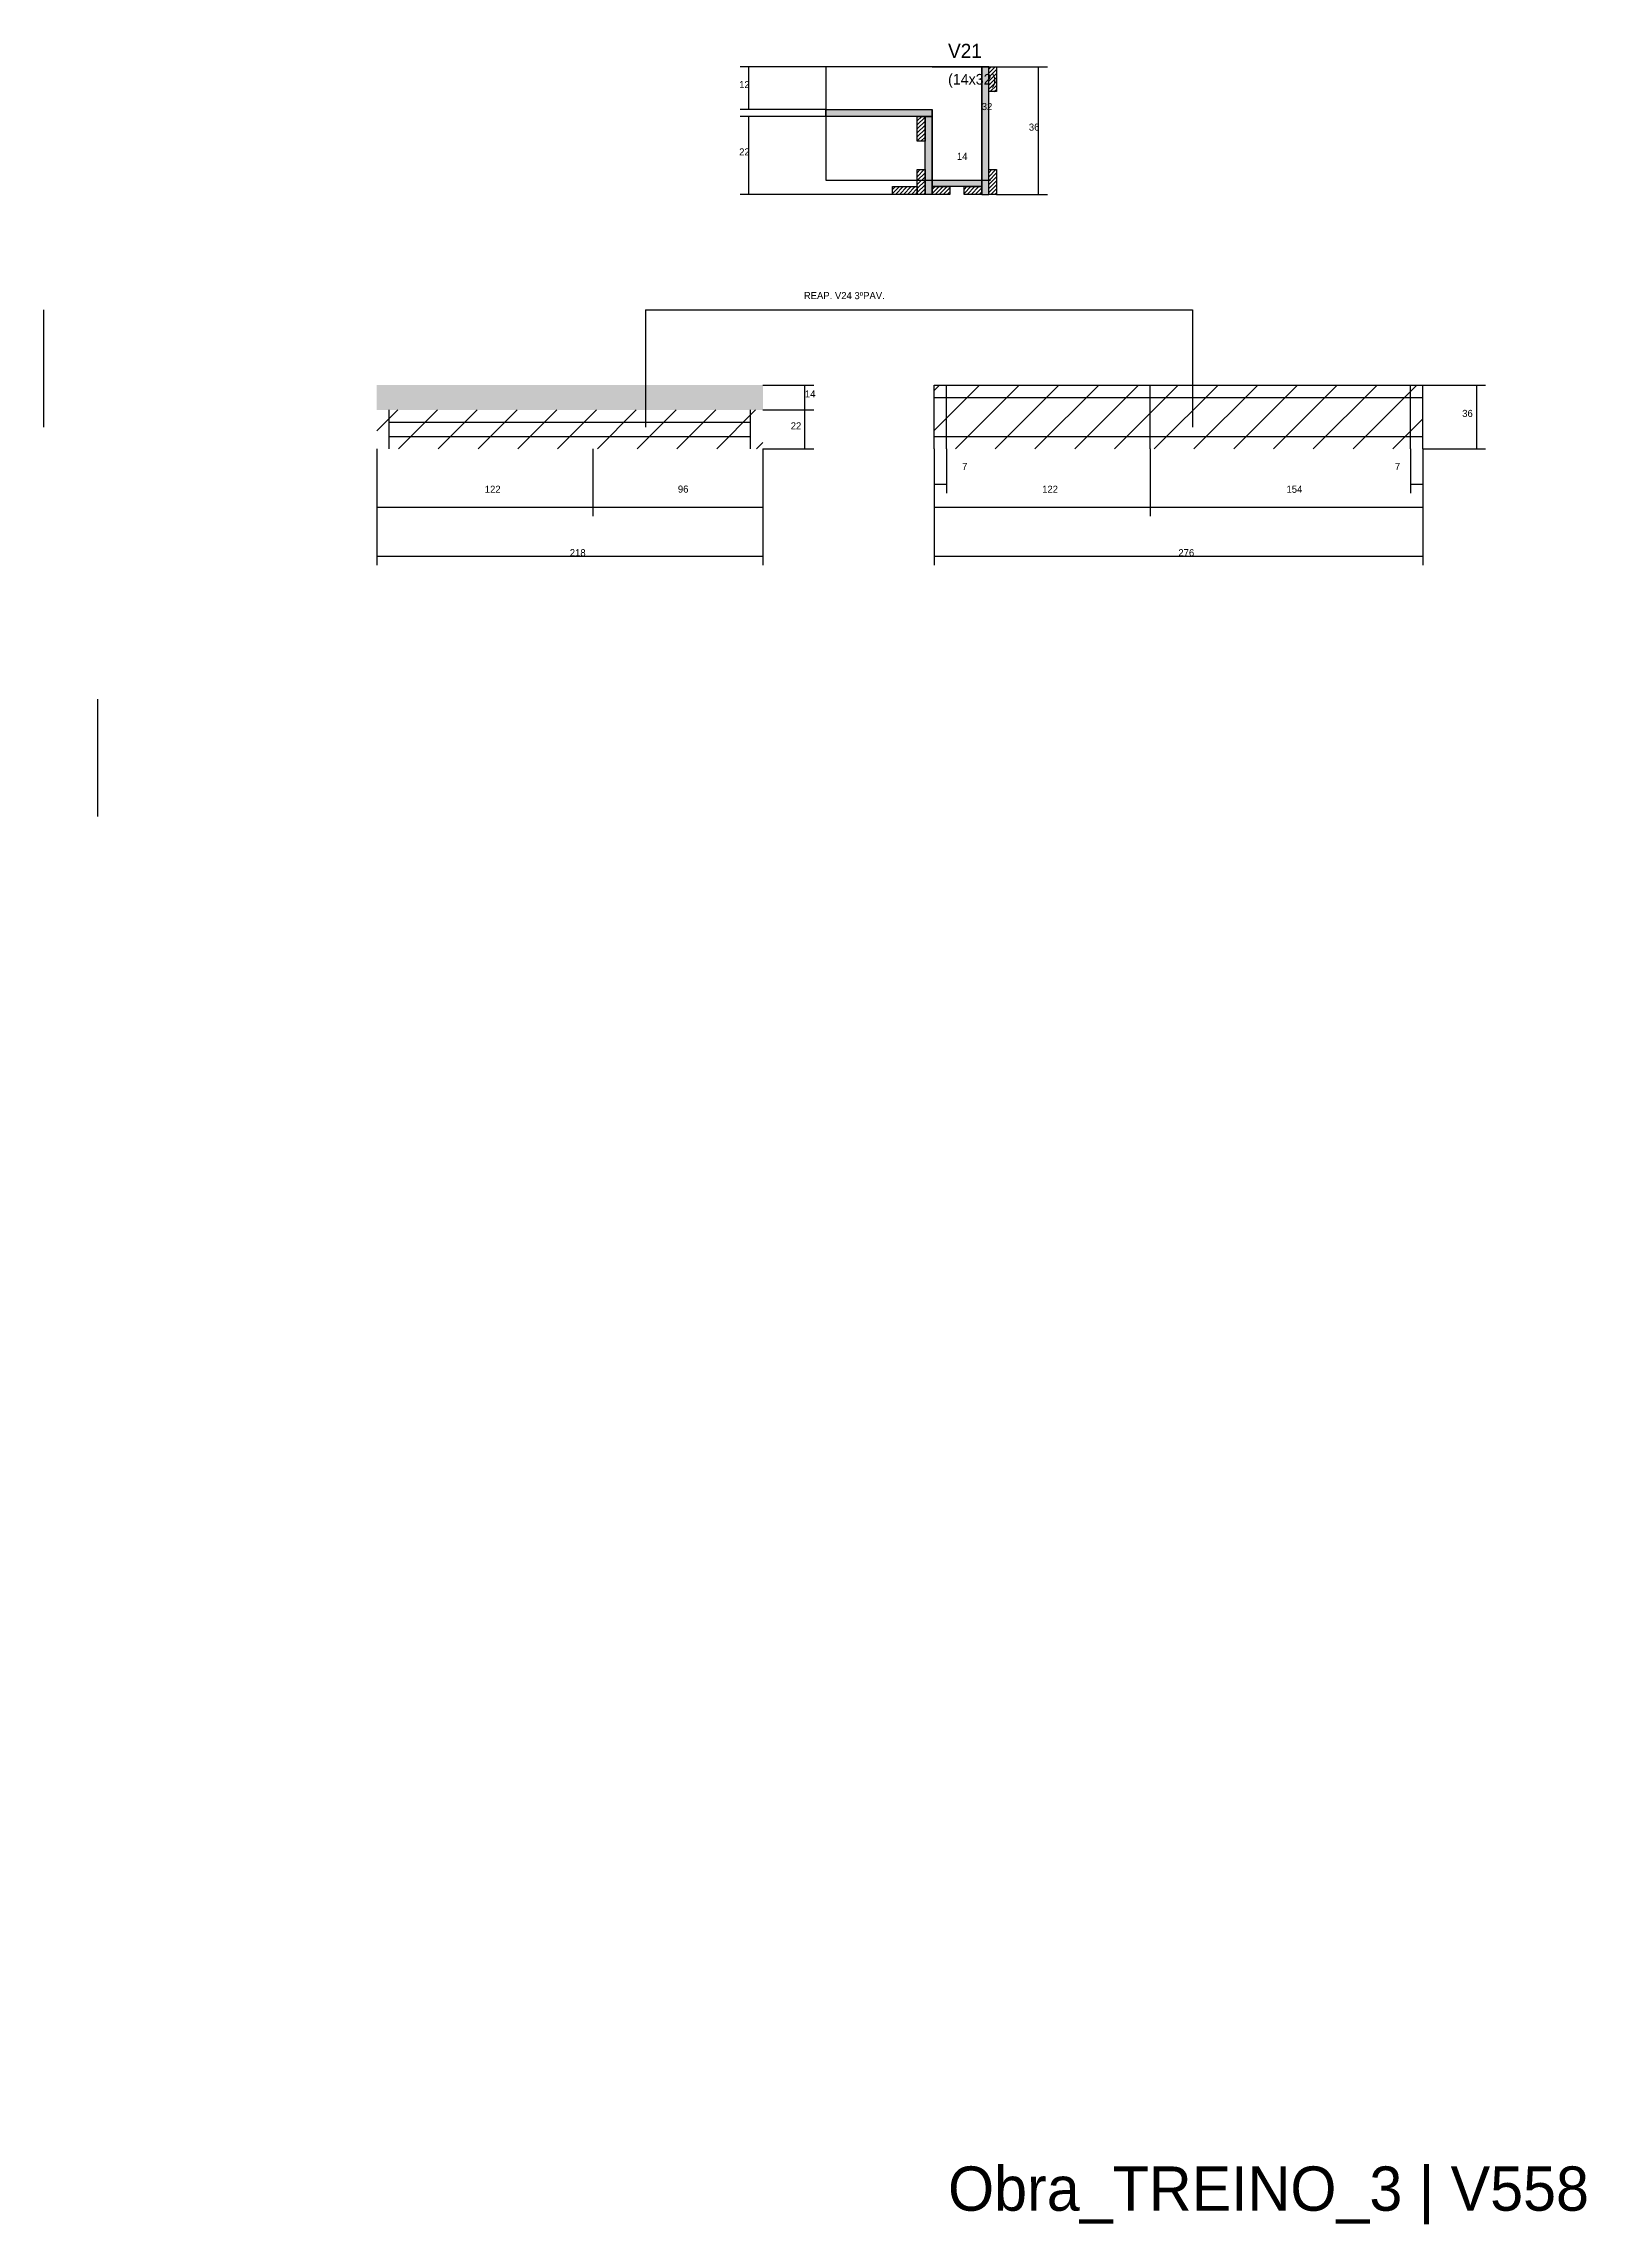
# Model space of a CAD drawing. Header units: metres. Extents: x -2848 to 21926, y -45195 to 1016.
# Drawn here: x 7490 to 8360, y -38618 to -37387 of the extents above; entities that cross this region are included whole.
import ezdxf

# ---------------------------------------------------------------- set-up
doc = ezdxf.new("R2010")
doc.units = ezdxf.units.M
for name, color, linetype in [('CONCRETO', 251, 'Continuous'), ('COTA', 4, 'Continuous'), ('Cota Seção (2x)', 4, 'Continuous'), ('Hachura', 253, 'Continuous'), ('LABEL_ID', 3, 'Continuous'), ('Madeira', 126, 'Continuous'), ('Painéis', 200, 'Continuous'), ('PONTALETE', 2, 'Continuous'), ('SARR_2.2x7', 40, 'Continuous'), ('Texto Seção', 7, 'Continuous')]:
    doc.layers.add(name, color=color, linetype=linetype)

msp = doc.modelspace()

# ---------------------------------------------------------------- texts
at = {"layer": 'COTA'}
for s, p in [('12', (7882.1, -37412)), ('36', (8045.6, -37436)), ('22', (7882.1, -37450)), ('14', (7919.2, -37586.6)), ('22', (7911.2, -37604.6)), ('36', (8290.2, -37597.6)), ('7', (8007.9, -37627.6)), ('7', (8252.2, -37627.6)), ('122', (7738.5, -37640.4)), ('96', (7847.5, -37640.3)), ('122', (8053.1, -37640.4)), ('154', (8191, -37640.4)), ('218', (7786.5, -37676.2)), ('276', (8130, -37676.2))]:
    msp.add_text(s, height=4, dxfattribs=at).set_placement(p)
at = {"layer": 'Cota Seção (2x)'}
for s, p in [('32', (8019, -37424.4)), ('14', (8005, -37452.5))]:
    msp.add_text(s, height=4, dxfattribs=at).set_placement(p)
at = {"layer": 'LABEL_ID'}
msp.add_text('Obra_TREINO_3 | V558', height=25, dxfattribs=at).set_placement((8000, -38610))
at = {"layer": 'PONTALETE'}
msp.add_text('REAP. V24 3ºPAV.', height=4, dxfattribs=at).set_placement((7918.6, -37531.1))
at = {"layer": 'Texto Seção'}
for s, height, p in [('V21', 8, (8000, -37395)), ('(14x32)', 6, (8000, -37410))]:
    msp.add_text(s, height=height, dxfattribs=at).set_placement(p)

# ---------------------------------------------------------------- hatches: boundary and pattern name
at = {"layer": 'COTA'}
h = msp.add_hatch(dxfattribs=at)
h.set_pattern_fill('AR-CONC', scale=0.03)
h.paths.add_polyline_path([(7895.5, -37593.6), (7895.5, -37579.6), (7677.5, -37579.6), (7677.5, -37593.6)])
at = {"layer": 'Hachura'}
h = msp.add_hatch(color=8, dxfattribs=at)
h.dxf.hatch_style = 1
h.paths.add_polyline_path([(8023, -37400), (8019, -37400), (8019, -37400), (8019, -37472), (8019, -37472), (8023, -37472), (8023, -37472), (8023, -37400)])
h = msp.add_hatch(dxfattribs=at)
h.set_pattern_fill('ANSI31', scale=0.5)
h.paths.add_polyline_path([(8027.4, -37414), (8023, -37414), (8023, -37414), (8023, -37400), (8023, -37400), (8027.4, -37400), (8027.4, -37400), (8027.4, -37414)])
h = msp.add_hatch(color=8, dxfattribs=at)
h.dxf.hatch_style = 1
h.paths.add_polyline_path([(7931, -37428), (7931, -37424), (7931, -37424), (7991, -37424), (7991, -37424), (7991, -37428), (7991, -37428), (7931, -37428)])
h = msp.add_hatch(dxfattribs=at)
h.set_pattern_fill('ANSI31', scale=0.5)
h.paths.add_polyline_path([(7987, -37442), (7982.6, -37442), (7982.6, -37442), (7982.6, -37428), (7982.6, -37428), (7987, -37428), (7987, -37428), (7987, -37442)])
h = msp.add_hatch(color=8, dxfattribs=at)
h.dxf.hatch_style = 1
h.paths.add_polyline_path([(7987, -37428), (7991, -37428), (7991, -37428), (7991, -37472), (7991, -37472), (7987, -37472), (7987, -37472), (7987, -37428)])
h = msp.add_hatch(dxfattribs=at)
h.set_pattern_fill('ANSI31', scale=0.5)
h.paths.add_polyline_path([(7987, -37472), (7982.6, -37472), (7982.6, -37472), (7982.6, -37458), (7982.6, -37458), (7987, -37458), (7987, -37458), (7987, -37472)])
h = msp.add_hatch(color=8, dxfattribs=at)
h.dxf.hatch_style = 1
h.paths.add_polyline_path([(7991, -37467.6), (7991, -37464), (7991, -37464), (8019, -37464), (8019, -37464), (8019, -37467.6), (8019, -37467.6), (7991, -37467.6)])
h = msp.add_hatch(dxfattribs=at)
h.set_pattern_fill('ANSI31', scale=0.5)
h.paths.add_polyline_path([(8027.4, -37472), (8023, -37472), (8023, -37472), (8023, -37458), (8023, -37458), (8027.4, -37458), (8027.4, -37458), (8027.4, -37472)])
h = msp.add_hatch(dxfattribs=at)
h.set_pattern_fill('ANSI31', scale=0.5)
h.paths.add_polyline_path([(7982.6, -37467.6), (7982.6, -37472), (7982.6, -37472), (7968.6, -37472), (7968.6, -37472), (7968.6, -37467.6), (7968.6, -37467.6), (7982.6, -37467.6)])
h = msp.add_hatch(dxfattribs=at)
h.set_pattern_fill('ANSI31', scale=0.5)
h.paths.add_polyline_path([(7991, -37472), (7991, -37467.6), (7991, -37467.6), (8001, -37467.6), (8001, -37467.6), (8001, -37472), (8001, -37472), (7991, -37472)])
h = msp.add_hatch(dxfattribs=at)
h.set_pattern_fill('ANSI31', scale=0.5)
h.paths.add_polyline_path([(8009, -37472), (8009, -37467.6), (8009, -37467.6), (8019, -37467.6), (8019, -37467.6), (8019, -37472), (8019, -37472), (8009, -37472)])
h = msp.add_hatch(dxfattribs=at)
h.set_pattern_fill('ANSI31', scale=5)
h.paths.add_polyline_path([(8114.1, -37615.6), (8114.1, -37579.6), (7992.1, -37579.6), (7992.1, -37615.6)])
h = msp.add_hatch(dxfattribs=at)
h.set_pattern_fill('ANSI31', scale=5)
h.paths.add_polyline_path([(8268, -37615.6), (8268, -37579.6), (8114.1, -37579.6), (8114.1, -37615.6)])
h = msp.add_hatch(dxfattribs=at)
h.set_pattern_fill('ANSI31', scale=5)
h.paths.add_polyline_path([(7799.5, -37615.6), (7799.5, -37593.6), (7677.5, -37593.6), (7677.5, -37615.6)])
h = msp.add_hatch(dxfattribs=at)
h.set_pattern_fill('ANSI31', scale=5)
h.paths.add_polyline_path([(7895.5, -37615.6), (7895.5, -37593.6), (7799.5, -37593.6), (7799.5, -37615.6)])

# ---------------------------------------------------------------- linework, layer by layer
at = {"layer": 'CONCRETO'}
for points in [[(7931, -37400), (7931, -37424), (7991, -37424), (7991, -37464), (8019, -37464), (8019, -37420), (8019, -37400), (7991, -37400), (7991, -37400)], [(7931, -37464), (8019, -37464), (8019, -37400), (7931, -37400)]]:
    msp.add_lwpolyline(points, close=True, dxfattribs=at)
at = {"layer": 'COTA'}
for p, q in [((7931, -37400), (7882.6, -37400)), ((7887.6, -37424), (7887.6, -37400)), ((8011.8, -37400), (8056.1, -37400)), ((8051.1, -37472), (8051.1, -37400)), ((7931, -37424), (7882.6, -37424)), ((7931, -37428), (7882.6, -37428)), ((7887.6, -37472), (7887.6, -37428)), ((7968.6, -37472), (7882.6, -37472)), ((8027.4, -37472), (8056.1, -37472)), ((7895.5, -37579.6), (7924.2, -37579.6)), ((7919.2, -37593.6), (7919.2, -37579.6)), ((8268.1, -37579.6), (8303.4, -37579.6)), ((8298.4, -37615.6), (8298.4, -37579.6)), ((7895.5, -37593.6), (7924.2, -37593.6)), ((7895.5, -37593.6), (7924.2, -37593.6)), ((7919.2, -37615.6), (7919.2, -37593.6)), ((7677.5, -37615.6), (7677.5, -37681.2)), ((7677.5, -37615.6), (7677.5, -37653.5)), ((7799.5, -37615.6), (7799.5, -37653.5)), ((7799.5, -37615.6), (7799.5, -37653.5)), ((7895.5, -37615.6), (7895.5, -37681.2)), ((7895.5, -37615.6), (7924.2, -37615.6)), ((7895.5, -37615.6), (7895.5, -37653.5)), ((7992.1, -37615.6), (7992.1, -37681.2)), ((7992.1, -37615.6), (7992.1, -37653.5)), ((7992.1, -37615.6), (7992.1, -37640.6)), ((7999.1, -37615.6), (7999.1, -37640.6)), ((8114.1, -37615.6), (8114.1, -37653.5)), ((8114.1, -37615.6), (8114.1, -37653.5)), ((8261, -37615.6), (8261, -37640.6)), ((8268, -37615.6), (8268, -37681.2)), ((8268, -37615.6), (8303.4, -37615.6)), ((8268, -37615.6), (8268, -37653.5)), ((8268, -37615.6), (8268, -37640.6)), ((7992.1, -37635.6), (7999.1, -37635.6)), ((8261, -37635.6), (8268, -37635.6)), ((7677.5, -37648.5), (7799.5, -37648.5)), ((7799.5, -37648.5), (7895.5, -37648.5)), ((7992.1, -37648.5), (8114.1, -37648.5)), ((8114.1, -37648.5), (8268, -37648.5)), ((7677.5, -37676.2), (7895.5, -37676.2)), ((7992.1, -37676.2), (8268, -37676.2))]:
    msp.add_line(p, q, dxfattribs=at)
at = {"layer": 'Cota Seção (2x)'}
for p, q in [((7991, -37400), (8024, -37400)), ((8019, -37464), (8019, -37400)), ((7991, -37464), (7991, -37459)), ((7991, -37464), (8024, -37464)), ((7991, -37464), (8019, -37464)), ((8019, -37464), (8019, -37459))]:
    msp.add_line(p, q, dxfattribs=at)
at = {"layer": 'Madeira'}
for points in [[(8027.4, -37414), (8023, -37414), (8023, -37400), (8027.4, -37400)], [(7987, -37442), (7982.6, -37442), (7982.6, -37428), (7987, -37428)], [(7987, -37472), (7982.6, -37472), (7982.6, -37458), (7987, -37458)], [(8027.4, -37472), (8023, -37472), (8023, -37458), (8027.4, -37458)], [(7982.6, -37467.6), (7982.6, -37472), (7968.6, -37472), (7968.6, -37467.6)], [(7991, -37472), (7991, -37467.6), (8001, -37467.6), (8001, -37472)], [(8009, -37472), (8009, -37467.6), (8019, -37467.6), (8019, -37472)]]:
    msp.add_lwpolyline(points, close=True, dxfattribs=at)
at = {"layer": 'Painéis'}
for p, q in [((8019, -37472), (8019, -37400)), ((7931, -37424), (7991, -37424)), ((7991, -37428), (7991, -37424)), ((7991, -37472), (7991, -37428)), ((7991, -37464), (8019, -37464)), ((7991, -37467.6), (7991, -37464)), ((8019, -37467.6), (8019, -37464)), ((7992.1, -37579.6), (8268, -37579.6)), ((7992.1, -37615.6), (7992.1, -37579.6)), ((8114.1, -37615.6), (8114.1, -37579.6)), ((8268, -37615.6), (8268, -37579.6))]:
    msp.add_line(p, q, dxfattribs=at)
for points in [[(8023, -37400), (8019, -37400), (8019, -37472), (8023, -37472)], [(7931, -37428), (7931, -37424), (7991, -37424), (7991, -37428)], [(7987, -37428), (7991, -37428), (7991, -37472), (7987, -37472)], [(7991, -37467.6), (7991, -37464), (8019, -37464), (8019, -37467.6)]]:
    msp.add_lwpolyline(points, close=True, dxfattribs=at)
at = {"layer": 'PONTALETE'}
for p, q in [((7489.5, -37537.1), (7489.5, -37603.3)), ((7829.2, -37537.1), (8137.9, -37537.1)), ((7829.2, -37537.1), (7829.2, -37603.3)), ((8137.9, -37537.1), (8137.9, -37603.3)), ((7520, -37756.9), (7520, -37823.1))]:
    msp.add_line(p, q, dxfattribs=at)
at = {"layer": 'SARR_2.2x7'}
for p, q in [((7992.1, -37586.6), (8114.1, -37586.6)), ((7999.1, -37615.6), (7999.1, -37579.6)), ((8114.1, -37586.6), (8268, -37586.6)), ((8261, -37615.6), (8261, -37579.6)), ((7684.5, -37615.6), (7684.5, -37593.6)), ((7684.5, -37600.6), (7799.5, -37600.6)), ((7799.5, -37600.6), (7888.5, -37600.6)), ((7888.5, -37615.6), (7888.5, -37593.6)), ((7684.5, -37608.6), (7799.5, -37608.6)), ((7799.5, -37608.6), (7888.5, -37608.6)), ((7992.1, -37608.6), (8114.1, -37608.6)), ((8114.1, -37608.6), (8268, -37608.6))]:
    msp.add_line(p, q, dxfattribs=at)

msp.set_redraw_order([(e.dxf.handle, doc.entitydb.next_handle()) for e in msp.query("TEXT MTEXT ATTDEF DIMENSION ARC_DIMENSION")])  # texts and dimensions are drawn at this point

doc.saveas('drawing.dxf')
